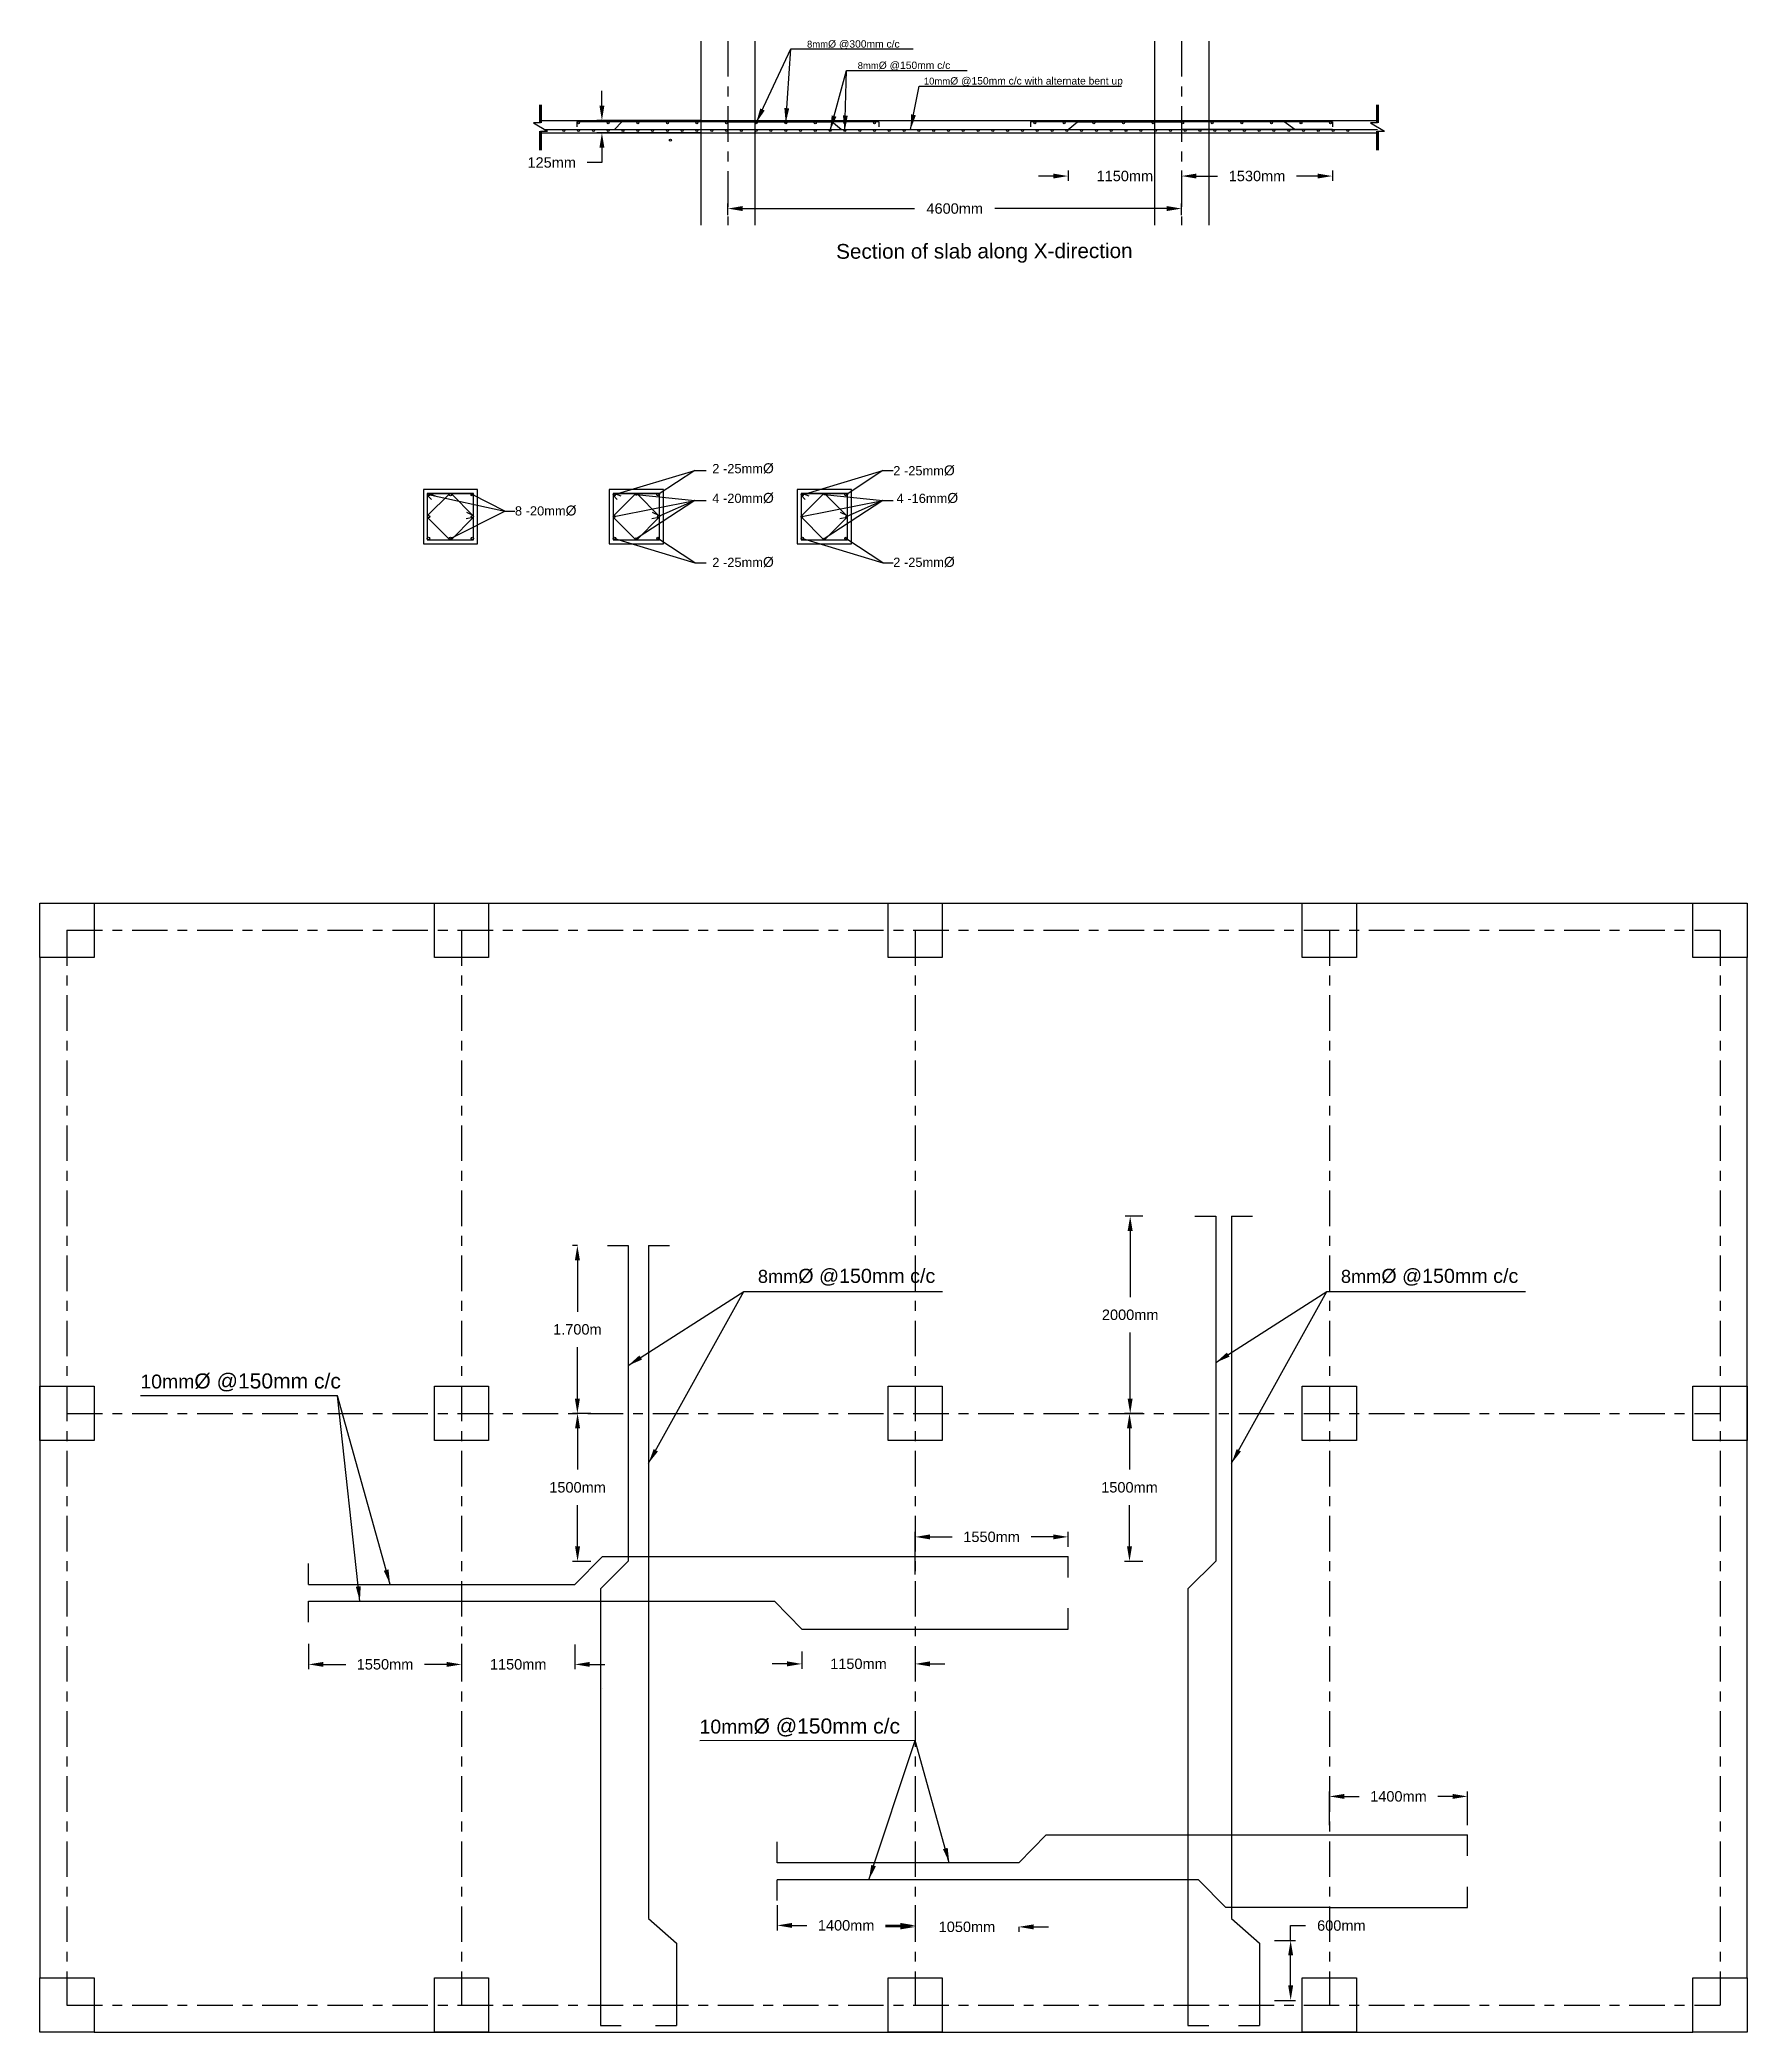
# Model space of a CAD drawing. Header units: metres. Extents: x 3 to 189, y -54 to 67.
# Drawn here: x 3.23 to 20.54, y -22.44 to -2.23 of the extents above; entities that cross this region are included whole.
import ezdxf

# ---------------------------------------------------------------- set-up
doc = ezdxf.new("R2010")
doc.units = ezdxf.units.M
doc.header["$LTSCALE"] = 0.015
doc.header["$MEASUREMENT"] = 0
doc.linetypes.add('ACAD_ISO04W100', pattern=[30, 24, -3, 0, -3])
doc.styles.get("Standard").update_dxf_attribs({"font": 'arial.ttf'})
doc.dimstyles.get("Standard").update_dxf_attribs({"dimscale": 1.005, "dimtxt": 0.105, "dimasz": 0.15, "dimexe": 0.05, "dimexo": 0.1, "dimgap": 0.125, "dimtad": 0, "dimtih": 1, "dimtoh": 1, "dimdec": 4, "dimzin": 0, "dimdsep": 46, "dimtxsty": 'Standard', "dimcen": 0.115, "dimadec": 3, "dimazin": 0, "dimtfac": 1, "dimtdec": 4, "dimtofl": 0, "dimtmove": 0, "dimatfit": 3, "dimfxl": 1, "dimfxlon": 1, "dimtolj": 1, "dimtzin": 0, "dimarcsym": 0})

msp = doc.modelspace()

# ---------------------------------------------------------------- texts
at = {"linetype": 'Continuous'}
msp.add_text('Section of slab along X-direction', height=0.15, rotation=0.15, dxfattribs=at).set_placement((11.30728, -4.45302))
at = {"linetype": 'Continuous', "attachment_point": 1}
for s, width, gutter_width, insert, char_height in [('8mm{\\H1.08333x;Ø @300mm c/c}', 1.2323518, 0.34438, (11.01137, -2.23658), 0.0688756), ('8mm{\\H1.08333x;Ø @150mm c/c}', 1.2323518, 0.34438, (11.52504, -2.45319), 0.0688756), ('10mm{\\H1.08333x;Ø @150mm c/c with alternate bent up}', 2.0610792, 0.34438, (12.19594, -2.61105), 0.0688756), ('2 -25mm{\\H1.08333x;Ø}', 0.8018124, 0.46705, (10.05053, -6.52648), 0.0934107), ('2 -25mm{\\H1.08333x;Ø}', 0.8018124, 0.46705, (11.8854, -6.54803), 0.0934107), ('4 -20mm{\\H1.08333x;Ø}', 0.8018124, 0.46705, (10.05053, -6.8272), 0.0934107), ('4 -16mm{\\H1.08333x;Ø}', 0.8018124, 0.46705, (11.91932, -6.82774), 0.0934107), ('8 -20mm{\\H1.08333x;Ø}', 0.8018124, 0.46705, (8.04977, -6.95521), 0.0934107), ('2 -25mm{\\H1.08333x;Ø}', 0.8018124, 0.46705, (10.05053, -7.4769), 0.0934107), ('2 -25mm{\\H1.08333x;Ø}', 0.8018124, 0.46705, (11.8854, -7.47642), 0.0934107), ('8mm{\\H1.08333x;Ø @150mm c/c}', 2.3598273, 0.65945, (10.51347, -14.69595), 0.1318896), ('8mm{\\H1.08333x;Ø @150mm c/c}', 2.3598273, 0.65945, (16.42482, -14.69595), 0.1318896), ('10mm{\\H1.08333x;Ø @150mm c/c}', 2.5232685, 0.70512, (4.25261, -15.75697), 0.1410243), ('10mm{\\H1.08333x;Ø @150mm c/c}', 2.5232685, 0.70512, (9.92207, -19.25646), 0.1410243)]:
    msp.add_mtext_dynamic_manual_height_columns(s, width=width, gutter_width=gutter_width, heights=[0], dxfattribs=dict(at, insert=insert, char_height=char_height))

# ---------------------------------------------------------------- blocks, each defined once
blk = doc.blocks.new('*D110')
at = {"color": 0, "linetype": 'Continuous', "lineweight": -2, "transparency": 16777216}
for p, q in [((15.915, -21.508), (15.915, -21.357)), ((15.915, -21.357), (16.065, -21.357)), ((15.752, -21.508), (15.965, -21.508)), ((15.915, -21.964), (15.915, -21.658)), ((15.752, -22.115), (15.965, -22.115))]:
    blk.add_line(p, q, dxfattribs=at)
at = {"color": 0, "linetype": 'Continuous', "transparency": 16777216}
for points in [[(15.89, -21.658), (15.94, -21.658), (15.915, -21.508)], [(15.89, -21.964), (15.94, -21.964), (15.915, -22.115)]]:
    blk.add_solid(points, dxfattribs=at)
at = {"layer": 'Defpoints', "color": 0, "linetype": 'Continuous', "transparency": 16777216}
for p in [(15.651, -21.508), (15.915, -21.508), (15.651, -22.115)]:
    blk.add_point(p, dxfattribs=at)
at = {"color": 0, "linetype": 'Continuous', "transparency": 16777216, "insert": (16.429, -21.357), "char_height": 0.1055, "attachment_point": 5}
blk.add_mtext('\\A1;600mm', dxfattribs=at)
blk = doc.blocks.new('*D120')
at = {"color": 0, "linetype": 'Continuous', "lineweight": -2, "transparency": 16777216}
for p, q in [((12.108, -17.795), (12.108, -17.365)), ((13.658, -17.514), (13.658, -17.365)), ((12.259, -17.415), (12.484, -17.415)), ((13.508, -17.415), (13.283, -17.415))]:
    blk.add_line(p, q, dxfattribs=at)
at = {"color": 0, "linetype": 'Continuous', "transparency": 16777216}
for points in [[(12.259, -17.39), (12.259, -17.44), (12.108, -17.415)], [(13.508, -17.39), (13.508, -17.44), (13.658, -17.415)]]:
    blk.add_solid(points, dxfattribs=at)
at = {"layer": 'Defpoints', "color": 0, "linetype": 'Continuous', "transparency": 16777216}
for p in [(13.658, -17.415), (13.658, -17.615), (12.108, -17.896)]:
    blk.add_point(p, dxfattribs=at)
at = {"color": 0, "linetype": 'Continuous', "transparency": 16777216, "insert": (12.883, -17.415), "char_height": 0.1055, "attachment_point": 5}
blk.add_mtext('\\A1;1550mm', dxfattribs=at)
blk = doc.blocks.new('*D111')
at = {"color": 0, "linetype": 'Continuous', "lineweight": -2, "transparency": 16777216}
for p, q in [((10.958, -18.577), (10.958, -18.753)), ((12.108, -18.577), (12.108, -18.753)), ((10.808, -18.703), (10.657, -18.703)), ((12.259, -18.703), (12.41, -18.703))]:
    blk.add_line(p, q, dxfattribs=at)
at = {"color": 0, "linetype": 'Continuous', "transparency": 16777216}
for points in [[(10.808, -18.677), (10.808, -18.728), (10.958, -18.703)], [(12.259, -18.677), (12.259, -18.728), (12.108, -18.703)]]:
    blk.add_solid(points, dxfattribs=at)
at = {"layer": 'Defpoints', "color": 0, "linetype": 'Continuous', "transparency": 16777216}
for p in [(10.958, -18.477), (12.108, -18.477), (12.108, -18.703)]:
    blk.add_point(p, dxfattribs=at)
at = {"color": 0, "linetype": 'Continuous', "transparency": 16777216, "insert": (11.533, -18.703), "char_height": 0.1055, "attachment_point": 5}
blk.add_mtext('\\A1;1150mm', dxfattribs=at)
blk = doc.blocks.new('*D112')
at = {"color": 0, "linetype": 'Continuous', "lineweight": -2, "transparency": 16777216}
for p, q in [((8.82, -16.163), (8.635, -16.163)), ((8.685, -16.313), (8.685, -16.733)), ((8.685, -17.512), (8.685, -17.092)), ((8.82, -17.663), (8.635, -17.663))]:
    blk.add_line(p, q, dxfattribs=at)
at = {"color": 0, "linetype": 'Continuous', "transparency": 16777216}
for points in [[(8.66, -16.313), (8.71, -16.313), (8.685, -16.163)], [(8.66, -17.512), (8.71, -17.512), (8.685, -17.663)]]:
    blk.add_solid(points, dxfattribs=at)
at = {"layer": 'Defpoints', "color": 0, "linetype": 'Continuous', "transparency": 16777216}
for p in [(8.921, -16.163), (8.685, -17.663), (8.921, -17.663)]:
    blk.add_point(p, dxfattribs=at)
at = {"color": 0, "linetype": 'Continuous', "transparency": 16777216, "insert": (8.685, -16.913), "char_height": 0.1055, "attachment_point": 5}
blk.add_mtext('\\A1;1500mm', dxfattribs=at)
blk = doc.blocks.new('*D113')
at = {"color": 0, "linetype": 'Continuous', "lineweight": -2, "transparency": 16777216}
for p, q in [((14.416, -16.163), (14.231, -16.163)), ((14.281, -16.313), (14.281, -16.733)), ((14.281, -17.512), (14.281, -17.092)), ((14.416, -17.663), (14.231, -17.663))]:
    blk.add_line(p, q, dxfattribs=at)
at = {"color": 0, "linetype": 'Continuous', "transparency": 16777216}
for points in [[(14.256, -16.313), (14.306, -16.313), (14.281, -16.163)], [(14.256, -17.512), (14.306, -17.512), (14.281, -17.663)]]:
    blk.add_solid(points, dxfattribs=at)
at = {"layer": 'Defpoints', "color": 0, "linetype": 'Continuous', "transparency": 16777216}
for p in [(14.517, -16.163), (14.281, -17.663), (14.517, -17.663)]:
    blk.add_point(p, dxfattribs=at)
at = {"color": 0, "linetype": 'Continuous', "transparency": 16777216, "insert": (14.281, -16.913), "char_height": 0.1055, "attachment_point": 5}
blk.add_mtext('\\A1;1500mm', dxfattribs=at)
blk = doc.blocks.new('*D114')
at = {"color": 0, "linetype": 'Continuous', "lineweight": -2, "transparency": 16777216}
for p, q in [((14.416, -14.163), (14.237, -14.163)), ((14.288, -14.313), (14.288, -14.983)), ((14.288, -16.012), (14.288, -15.342)), ((14.416, -16.163), (14.237, -16.163))]:
    blk.add_line(p, q, dxfattribs=at)
at = {"color": 0, "linetype": 'Continuous', "transparency": 16777216}
for points in [[(14.262, -14.313), (14.313, -14.313), (14.288, -14.163)], [(14.262, -16.012), (14.313, -16.012), (14.288, -16.163)]]:
    blk.add_solid(points, dxfattribs=at)
at = {"layer": 'Defpoints', "color": 0, "linetype": 'Continuous', "transparency": 16777216}
for p in [(14.288, -14.163), (14.517, -14.163), (14.517, -16.163)]:
    blk.add_point(p, dxfattribs=at)
at = {"color": 0, "linetype": 'Continuous', "transparency": 16777216, "insert": (14.288, -15.163), "char_height": 0.1055, "width": 0.27167, "attachment_point": 5}
blk.add_mtext('\\A1;2000mm', dxfattribs=at)
blk = doc.blocks.new('*D115')
at = {"color": 0, "linetype": 'Continuous', "lineweight": -2, "transparency": 16777216}
for p, q in [((8.683, -14.46), (8.633, -14.46)), ((8.683, -14.61), (8.683, -15.132)), ((8.683, -16.012), (8.683, -15.491)), ((8.683, -16.163), (8.633, -16.163))]:
    blk.add_line(p, q, dxfattribs=at)
at = {"color": 0, "linetype": 'Continuous', "transparency": 16777216}
for points in [[(8.658, -14.61), (8.709, -14.61), (8.683, -14.46)], [(8.658, -16.012), (8.709, -16.012), (8.683, -16.163)]]:
    blk.add_solid(points, dxfattribs=at)
at = {"layer": 'Defpoints', "color": 0, "linetype": 'Continuous', "transparency": 16777216}
for p in [(8.683, -14.46), (8.685, -14.46), (8.685, -16.163)]:
    blk.add_point(p, dxfattribs=at)
at = {"color": 0, "linetype": 'Continuous', "transparency": 16777216, "insert": (8.683, -15.311), "char_height": 0.1055, "attachment_point": 5}
blk.add_mtext('\\A1;1.700m', dxfattribs=at)
blk = doc.blocks.new('*D116')
at = {"color": 0, "linetype": 'Continuous', "lineweight": -2, "transparency": 16777216}
for p, q in [((5.958, -18.5), (5.958, -18.758)), ((7.508, -18.5), (7.508, -18.758)), ((6.109, -18.708), (6.334, -18.708)), ((7.358, -18.708), (7.133, -18.708))]:
    blk.add_line(p, q, dxfattribs=at)
at = {"color": 0, "linetype": 'Continuous', "transparency": 16777216}
for points in [[(6.109, -18.683), (6.109, -18.733), (5.958, -18.708)], [(7.358, -18.683), (7.358, -18.733), (7.508, -18.708)]]:
    blk.add_solid(points, dxfattribs=at)
at = {"layer": 'Defpoints', "color": 0, "linetype": 'Continuous', "transparency": 16777216}
for p in [(5.958, -18.4), (7.508, -18.4), (5.958, -18.708)]:
    blk.add_point(p, dxfattribs=at)
at = {"color": 0, "linetype": 'Continuous', "transparency": 16777216, "insert": (6.733, -18.708), "char_height": 0.1055, "attachment_point": 5}
blk.add_mtext('\\A1;1550mm', dxfattribs=at)
blk = doc.blocks.new('*D117')
at = {"color": 0, "linetype": 'Continuous', "lineweight": -2, "transparency": 16777216}
for p, q in [((10.708, -21.149), (10.708, -21.405)), ((12.108, -21.149), (12.108, -21.405)), ((10.859, -21.355), (11.009, -21.355)), ((11.958, -21.355), (11.808, -21.355))]:
    blk.add_line(p, q, dxfattribs=at)
at = {"color": 0, "linetype": 'Continuous', "transparency": 16777216}
for points in [[(10.859, -21.33), (10.859, -21.38), (10.708, -21.355)], [(11.958, -21.33), (11.958, -21.38), (12.108, -21.355)]]:
    blk.add_solid(points, dxfattribs=at)
at = {"layer": 'Defpoints', "color": 0, "linetype": 'Continuous', "transparency": 16777216}
for p in [(10.708, -21.048), (12.108, -21.048), (10.708, -21.355)]:
    blk.add_point(p, dxfattribs=at)
at = {"color": 0, "linetype": 'Continuous', "transparency": 16777216, "insert": (11.408, -21.355), "char_height": 0.1055, "attachment_point": 5}
blk.add_mtext('\\A1;1400mm', dxfattribs=at)
blk = doc.blocks.new('*D118')
at = {"color": 0, "linetype": 'Continuous', "lineweight": -2, "transparency": 16777216}
for p, q in [((11.958, -21.37), (11.807, -21.37)), ((12.108, -21.37), (12.108, -21.42)), ((13.158, -21.37), (13.158, -21.42)), ((13.309, -21.37), (13.46, -21.37))]:
    blk.add_line(p, q, dxfattribs=at)
at = {"color": 0, "linetype": 'Continuous', "transparency": 16777216}
for points in [[(11.958, -21.345), (11.958, -21.395), (12.108, -21.37)], [(13.309, -21.345), (13.309, -21.395), (13.158, -21.37)]]:
    blk.add_solid(points, dxfattribs=at)
at = {"layer": 'Defpoints', "color": 0, "linetype": 'Continuous', "transparency": 16777216}
for p in [(12.108, -21.355), (13.158, -21.355), (13.158, -21.37)]:
    blk.add_point(p, dxfattribs=at)
at = {"color": 0, "linetype": 'Continuous', "transparency": 16777216, "insert": (12.633, -21.37), "char_height": 0.1055, "attachment_point": 5}
blk.add_mtext('\\A1;1050mm', dxfattribs=at)
blk = doc.blocks.new('*D119')
at = {"color": 0, "linetype": 'Continuous', "lineweight": -2, "transparency": 16777216}
for p, q in [((7.508, -18.505), (7.508, -18.758)), ((8.658, -18.505), (8.658, -18.758)), ((7.358, -18.708), (7.207, -18.708)), ((8.809, -18.708), (8.96, -18.708))]:
    blk.add_line(p, q, dxfattribs=at)
at = {"color": 0, "linetype": 'Continuous', "transparency": 16777216}
for points in [[(7.358, -18.683), (7.358, -18.733), (7.508, -18.708)], [(8.809, -18.683), (8.809, -18.733), (8.658, -18.708)]]:
    blk.add_solid(points, dxfattribs=at)
at = {"layer": 'Defpoints', "color": 0, "linetype": 'Continuous', "transparency": 16777216}
for p in [(7.508, -18.404), (8.658, -18.404), (8.658, -18.708)]:
    blk.add_point(p, dxfattribs=at)
at = {"color": 0, "linetype": 'Continuous', "transparency": 16777216, "insert": (8.083, -18.708), "char_height": 0.1055, "attachment_point": 5}
blk.add_mtext('\\A1;1150mm', dxfattribs=at)
blk = doc.blocks.new('*D121')
at = {"color": 0, "linetype": 'Continuous', "lineweight": -2, "transparency": 16777216}
for p, q in [((16.308, -20.337), (16.308, -19.997)), ((17.708, -20.337), (17.708, -19.997)), ((16.459, -20.047), (16.609, -20.047)), ((17.558, -20.047), (17.408, -20.047))]:
    blk.add_line(p, q, dxfattribs=at)
at = {"color": 0, "linetype": 'Continuous', "transparency": 16777216}
for points in [[(16.459, -20.022), (16.459, -20.072), (16.308, -20.047)], [(17.558, -20.022), (17.558, -20.072), (17.708, -20.047)]]:
    blk.add_solid(points, dxfattribs=at)
at = {"layer": 'Defpoints', "color": 0, "linetype": 'Continuous', "transparency": 16777216}
for p in [(17.708, -20.047), (16.308, -20.438), (17.708, -20.438)]:
    blk.add_point(p, dxfattribs=at)
at = {"color": 0, "linetype": 'Continuous', "transparency": 16777216, "insert": (17.008, -20.047), "char_height": 0.1055, "attachment_point": 5}
blk.add_mtext('\\A1;1400mm', dxfattribs=at)
blk = doc.blocks.new('*D3')
at = {"color": 0, "linetype": 'Continuous', "lineweight": -2, "transparency": 16777216}
for p, q in [((13.508, -3.614), (13.357, -3.614)), ((13.659, -3.556), (13.659, -3.664)), ((14.809, -3.556), (14.809, -3.664)), ((14.96, -3.614), (15.11, -3.614))]:
    blk.add_line(p, q, dxfattribs=at)
at = {"color": 0, "linetype": 'Continuous', "transparency": 16777216}
for points in [[(13.508, -3.589), (13.508, -3.639), (13.659, -3.614)], [(14.96, -3.589), (14.96, -3.639), (14.809, -3.614)]]:
    blk.add_solid(points, dxfattribs=at)
at = {"layer": 'Defpoints', "color": 0, "linetype": 'Continuous', "transparency": 16777216}
for p in [(13.659, -3.455), (14.809, -3.455), (14.809, -3.614)]:
    blk.add_point(p, dxfattribs=at)
at = {"color": 0, "linetype": 'Continuous', "transparency": 16777216, "insert": (14.234, -3.614), "char_height": 0.1055, "attachment_point": 5}
blk.add_mtext('\\A1;1150mm', dxfattribs=at)
blk = doc.blocks.new('*D4')
at = {"color": 0, "linetype": 'Continuous', "lineweight": -2, "transparency": 16777216}
for p, q in [((14.809, -3.558), (14.809, -3.664)), ((14.96, -3.614), (15.174, -3.614)), ((16.188, -3.614), (15.973, -3.614)), ((16.339, -3.558), (16.339, -3.664))]:
    blk.add_line(p, q, dxfattribs=at)
at = {"color": 0, "linetype": 'Continuous', "transparency": 16777216}
for points in [[(14.96, -3.589), (14.96, -3.639), (14.809, -3.614)], [(16.188, -3.589), (16.188, -3.639), (16.339, -3.614)]]:
    blk.add_solid(points, dxfattribs=at)
at = {"layer": 'Defpoints', "color": 0, "linetype": 'Continuous', "transparency": 16777216}
for p in [(14.809, -3.458), (16.339, -3.458), (16.339, -3.614)]:
    blk.add_point(p, dxfattribs=at)
at = {"color": 0, "linetype": 'Continuous', "transparency": 16777216, "insert": (15.574, -3.614), "char_height": 0.1055, "attachment_point": 5}
blk.add_mtext('\\A1;1530mm', dxfattribs=at)
blk = doc.blocks.new('*D5')
at = {"color": 0, "linetype": 'Continuous', "lineweight": -2, "transparency": 16777216}
for p, q in [((10.209, -4.011), (10.209, -3.893)), ((10.36, -3.944), (12.102, -3.944)), ((14.658, -3.944), (12.916, -3.944)), ((14.809, -4.011), (14.809, -3.893))]:
    blk.add_line(p, q, dxfattribs=at)
at = {"color": 0, "linetype": 'Continuous', "transparency": 16777216}
for points in [[(10.36, -3.918), (10.36, -3.969), (10.209, -3.944)], [(14.658, -3.918), (14.658, -3.969), (14.809, -3.944)]]:
    blk.add_solid(points, dxfattribs=at)
at = {"layer": 'Defpoints', "color": 0, "linetype": 'Continuous', "transparency": 16777216}
for p in [(14.809, -3.944), (10.209, -4.111), (14.809, -4.111)]:
    blk.add_point(p, dxfattribs=at)
at = {"color": 0, "linetype": 'Continuous', "transparency": 16777216, "insert": (12.509, -3.944), "char_height": 0.1055, "attachment_point": 5}
blk.add_mtext('\\A1;4600mm', dxfattribs=at)
blk = doc.blocks.new('*D6')
at = {"color": 0, "linetype": 'Continuous', "lineweight": -2, "transparency": 16777216}
for p, q in [((8.932, -2.9), (8.932, -2.749)), ((9.937, -3.051), (8.882, -3.051)), ((9.937, -3.176), (8.882, -3.176)), ((8.932, -3.326), (8.932, -3.477)), ((8.932, -3.477), (8.781, -3.477))]:
    blk.add_line(p, q, dxfattribs=at)
at = {"color": 0, "linetype": 'Continuous', "transparency": 16777216}
for points in [[(8.907, -2.9), (8.957, -2.9), (8.932, -3.051)], [(8.907, -3.326), (8.957, -3.326), (8.932, -3.176)]]:
    blk.add_solid(points, dxfattribs=at)
at = {"layer": 'Defpoints', "color": 0, "linetype": 'Continuous', "transparency": 16777216}
for p in [(8.932, -3.176), (15.511, -3.051), (15.511, -3.176)]:
    blk.add_point(p, dxfattribs=at)
at = {"color": 0, "linetype": 'Continuous', "transparency": 16777216, "insert": (8.423, -3.477), "char_height": 0.1055, "attachment_point": 5}
blk.add_mtext('\\A1;125mm', dxfattribs=at)

# ---------------------------------------------------------------- dimensions: what is measured, and where the dimension line sits
at = {"linetype": 'Continuous'}
for base, p1, p2, text, picture, middle in [((8.93191, -3.17551), (15.5109, -3.05051), (15.5109, -3.17551), '125mm', '*D6', (8.42254, -3.47701)), ((14.28751, -14.16254), (14.51672, -16.16254), (14.51672, -14.16254), '2000mm', '*D114', (14.28751, -15.16254)), ((8.68345, -14.45953), (8.68495, -16.16254), (8.68495, -14.45953), '1.700m', '*D115', (8.68345, -15.31103)), ((8.68495, -17.66254), (8.92067, -16.16254), (8.92067, -17.66254), '1500mm', '*D112', (8.68495, -16.91254)), ((14.281, -17.66254), (14.51672, -16.16254), (14.51672, -17.66254), '1500mm', '*D113', (14.281, -16.91254)), ((15.91472, -21.50758), (15.651, -22.11487), (15.651, -21.50758), '600mm', '*D110', (16.42935, -21.35683))]:
    dim = msp.add_linear_dim(base=base, p1=p1, p2=p2, angle=90, text=text, dimstyle='Standard', override={"dimpost": 'm'}, dxfattribs=at)
    dim.commit()
    dim.dimension.update_dxf_attribs({"geometry": picture, "text_midpoint": middle})
for base, p1, p2, text, picture, middle in [((14.80885, -3.61365), (13.65885, -3.45546), (14.80885, -3.45546), '1150mm', '*D3', (14.23385, -3.61365)), ((16.33885, -3.61365), (14.80885, -3.45764), (16.33885, -3.45764), '1530mm', '*D4', (15.57385, -3.61365)), ((14.80885, -3.94359), (10.20885, -4.11104), (14.80885, -4.11104), '4600mm', '*D5', (12.50885, -3.94359)), ((13.6583, -17.41498), (12.1083, -17.89595), (13.6583, -17.61456), '1550mm', '*D120', (12.8833, -17.41498)), ((5.9583, -18.70765), (7.5083, -18.39992), (5.9583, -18.39992), '1550mm', '*D116', (6.7333, -18.70765)), ((8.6583, -18.70765), (7.5083, -18.40405), (8.6583, -18.40405), '1150mm', '*D119', (8.0833, -18.70765)), ((12.1083, -18.70258), (10.9583, -18.47654), (12.1083, -18.47654), '1150mm', '*D111', (11.5333, -18.70258)), ((17.7083, -20.04688), (16.3083, -20.4377), (17.7083, -20.4377), '1400mm', '*D121', (17.0083, -20.04688)), ((10.7083, -21.355), (12.1083, -21.04841), (10.7083, -21.04841), '1400mm', '*D117', (11.4083, -21.355)), ((13.1583, -21.36994), (12.1083, -21.355), (13.1583, -21.355), '1050mm', '*D118', (12.6333, -21.36994))]:
    dim = msp.add_linear_dim(base=base, p1=p1, p2=p2, text=text, dimstyle='Standard', override={"dimpost": 'm'}, dxfattribs=at)
    dim.commit()
    dim.dimension.update_dxf_attribs({"geometry": picture, "text_midpoint": middle})

# ---------------------------------------------------------------- hatches: boundary and pattern name
at = {"linetype": 'ACAD_ISO04W100', "lineweight": 100}
h = msp.add_hatch(color=256, dxfattribs=at)
h.dxf.hatch_style = 1
h.paths.add_polyline_path([(8.53563, -3.15051, 1), (8.55563, -3.15051, 1)])
h.paths.add_polyline_path([(8.68563, -3.15051, 1), (8.70563, -3.15051, 1)])
h.paths.add_polyline_path([(8.85563, -3.15051, 1), (8.83563, -3.15051, 1)])
h.paths.add_polyline_path([(8.98563, -3.15051, 1), (9.00563, -3.15051, 1)])
h.paths.add_polyline_path([(9.13563, -3.15051, 1), (9.15563, -3.15051, 1)])
h.paths.add_polyline_path([(9.30563, -3.15051, 1), (9.28563, -3.15051, 1)])
h.paths.add_polyline_path([(9.45563, -3.15051, 1), (9.43563, -3.15051, 1)])
h.paths.add_polyline_path([(9.60563, -3.15051, 1), (9.58563, -3.15051, 1)])
h.paths.add_polyline_path([(9.73563, -3.15051, 1), (9.75563, -3.15051, 1)])
h.paths.add_polyline_path([(9.88563, -3.15051, 1), (9.90563, -3.15051, 1)])
h.paths.add_polyline_path([(10.03563, -3.15051, 1), (10.05563, -3.15051, 1)])
h.paths.add_polyline_path([(10.20563, -3.15051, 1), (10.18563, -3.15051, 1)])
h.paths.add_polyline_path([(10.33563, -3.15051, 1), (10.35563, -3.15051, 1)])
h.paths.add_polyline_path([(10.48563, -3.15051, 1), (10.50563, -3.15051, 1)])
h.paths.add_polyline_path([(10.63563, -3.15051, 1), (10.65563, -3.15051, 1)])
h.paths.add_polyline_path([(10.78563, -3.15051, 1), (10.80563, -3.15051, 1)])
h.paths.add_polyline_path([(10.95563, -3.15051, 1), (10.93563, -3.15051, 1)])
h.paths.add_polyline_path([(11.08563, -3.15051, 1), (11.10563, -3.15051, 1)])
h.paths.add_polyline_path([(11.25563, -3.15051, 1), (11.23563, -3.15051, 1)])
h.paths.add_polyline_path([(11.38563, -3.15051, 1), (11.40563, -3.15051, 1)])
h.paths.add_polyline_path([(11.53563, -3.15051, 1), (11.55563, -3.15051, 1)])
h.paths.add_polyline_path([(11.68563, -3.15051, 1), (11.70563, -3.15051, 1)])
h.paths.add_polyline_path([(11.85563, -3.15051, 1), (11.83563, -3.15051, 1)])
h.paths.add_polyline_path([(11.98563, -3.15051, 1), (12.00563, -3.15051, 1)])
h.paths.add_polyline_path([(12.15563, -3.15051, 1), (12.13563, -3.15051, 1)])
h.paths.add_polyline_path([(12.28563, -3.15051, 1), (12.30563, -3.15051, 1)])
h.paths.add_polyline_path([(12.43563, -3.15051, 1), (12.45563, -3.15051, 1)])
h.paths.add_polyline_path([(12.60563, -3.15051, 1), (12.58563, -3.15051, 1)])
h.paths.add_polyline_path([(12.75563, -3.15051, 1), (12.73563, -3.15051, 1)])
h.paths.add_polyline_path([(12.88563, -3.15051, 1), (12.90563, -3.15051, 1)])
h.paths.add_polyline_path([(13.03563, -3.15051, 1), (13.05563, -3.15051, 1)])
h.paths.add_polyline_path([(13.20563, -3.15051, 1), (13.18563, -3.15051, 1)])
h.paths.add_polyline_path([(13.33563, -3.15051, 1), (13.35563, -3.15051, 1)])
h.paths.add_polyline_path([(13.48563, -3.15051, 1), (13.50563, -3.15051, 1)])
h.paths.add_polyline_path([(13.65563, -3.15051, 1), (13.63563, -3.15051, 1)])
h.paths.add_polyline_path([(13.78563, -3.15051, 1), (13.80563, -3.15051, 1)])
h.paths.add_polyline_path([(13.95563, -3.15051, 1), (13.93563, -3.15051, 1)])
h.paths.add_polyline_path([(14.08563, -3.15051, 1), (14.10563, -3.15051, 1)])
h.paths.add_polyline_path([(14.25563, -3.15051, 1), (14.23563, -3.15051, 1)])
h.paths.add_polyline_path([(14.40563, -3.15051, 1), (14.38563, -3.15051, 1)])
h.paths.add_polyline_path([(14.55563, -3.15051, 1), (14.53563, -3.15051, 1)])
h.paths.add_polyline_path([(14.70563, -3.15051, 1), (14.68563, -3.15051, 1)])
h.paths.add_polyline_path([(14.85563, -3.15051, 1), (14.83563, -3.15051, 1)])
h.paths.add_polyline_path([(14.98563, -3.15051, 1), (15.00563, -3.15051, 1)])
h.paths.add_polyline_path([(15.13563, -3.15051, 1), (15.15563, -3.15051, 1)])
h.paths.add_polyline_path([(15.28563, -3.15051, 1), (15.30563, -3.15051, 1)])
h.paths.add_polyline_path([(15.45563, -3.15051, 1), (15.43563, -3.15051, 1)])
h.paths.add_polyline_path([(15.60563, -3.15051, 1), (15.58563, -3.15051, 1)])
h.paths.add_polyline_path([(15.75563, -3.15051, 1), (15.73563, -3.15051, 1)])
h.paths.add_polyline_path([(15.90563, -3.15051, 1), (15.88563, -3.15051, 1)])
h.paths.add_polyline_path([(16.03563, -3.15051, 1), (16.05563, -3.15051, 1)])
h.paths.add_polyline_path([(16.20563, -3.15051, 1), (16.18563, -3.15051, 1)])
h.paths.add_polyline_path([(16.35563, -3.15051, 1), (16.33563, -3.15051, 1)])
h.paths.add_polyline_path([(16.48563, -3.15051, 1), (16.50563, -3.15051, 1)])
h.paths.add_polyline_path([(16.32996, -3.07551, 1), (16.30996, -3.07551, 1)])
h.paths.add_polyline_path([(16.02996, -3.07551, 1), (16.00996, -3.07551, 1)])
h.paths.add_polyline_path([(15.72996, -3.07551, 1), (15.70996, -3.07551, 1)])
h.paths.add_polyline_path([(15.40996, -3.07551, 1), (15.42996, -3.07551, 1)])
h.paths.add_polyline_path([(15.12996, -3.07551, 1), (15.10996, -3.07551, 1)])
h.paths.add_polyline_path([(14.80996, -3.07551, 1), (14.82996, -3.07551, 1)])
h.paths.add_polyline_path([(14.50996, -3.07551, 1), (14.52996, -3.07551, 1)])
h.paths.add_polyline_path([(14.20996, -3.07551, 1), (14.22996, -3.07551, 1)])
h.paths.add_polyline_path([(13.92996, -3.07551, 1), (13.90996, -3.07551, 1)])
h.paths.add_polyline_path([(13.62996, -3.07551, 1), (13.60996, -3.07551, 1)])
h.paths.add_polyline_path([(13.30996, -3.07551, 1), (13.32996, -3.07551, 1)])
h.paths.add_polyline_path([(11.70563, -3.07551, 1), (11.68563, -3.07551, 1)])
h.paths.add_polyline_path([(11.40563, -3.07551, 1), (11.38563, -3.07551, 1)])
h.paths.add_polyline_path([(11.08563, -3.07551, 1), (11.10563, -3.07551, 1)])
h.paths.add_polyline_path([(10.78563, -3.07551, 1), (10.80563, -3.07551, 1)])
h.paths.add_polyline_path([(10.48563, -3.07551, 1), (10.50563, -3.07551, 1)])
h.paths.add_polyline_path([(10.20563, -3.07551, 1), (10.18563, -3.07551, 1)])
h.paths.add_polyline_path([(9.90563, -3.07551, 1), (9.88563, -3.07551, 1)])
h.paths.add_polyline_path([(9.60563, -3.07551, 1), (9.58563, -3.07551, 1)])
h.paths.add_polyline_path([(9.30563, -3.07551, 1), (9.28563, -3.07551, 1)])
h.paths.add_polyline_path([(8.98563, -3.07551, 1), (9.00563, -3.07551, 1)])
h.paths.add_polyline_path([(8.70563, -3.07551, 1), (8.68563, -3.07551, 1)])
at = {"ltscale": 0.01}
h = msp.add_hatch(color=256, dxfattribs=at)
h.dxf.hatch_style = 1
h.paths.add_polyline_path([(7.16233, -6.84467, 1), (7.18733, -6.84467, 1)])
h.paths.add_polyline_path([(7.38383, -6.84467, 1), (7.40883, -6.84467, 1)])
h.paths.add_polyline_path([(7.62935, -6.84467, 1), (7.60435, -6.84467, 1)])
h.paths.add_polyline_path([(7.62893, -7.0598), (7.62626, -7.05712, 0.61544192), (7.60633, -7.06717, 0.3854178), (7.6176, -7.07961), (7.62374, -7.07867, 0.30053553), (7.63133, -7.06717, 0.15896214)])
h.paths.add_polyline_path([(7.1872, -7.06717, 1), (7.1622, -7.06717, 1)])
h.paths.add_polyline_path([(7.16133, -7.286), (7.16133, -7.29335, 0.86105715), (7.18578, -7.28967, 0.86105715)])
h.paths.add_polyline_path([(7.38383, -7.28967, 1), (7.40883, -7.28967, 1)])
h.paths.add_polyline_path([(7.60594, -7.28967, 1), (7.63094, -7.28967, 1)])
h = msp.add_hatch(color=256, dxfattribs=at)
h.dxf.hatch_style = 1
h.paths.add_polyline_path([(9.04614, -6.84467, 1), (9.07114, -6.84467, 1)])
h.paths.add_polyline_path([(9.2828, -6.83217), (9.27773, -6.83217, 0.34092311), (9.27027, -6.84185, 1), (9.29027, -6.84185, 0.34092311)])
h.paths.add_polyline_path([(9.51488, -6.84467, 1), (9.48988, -6.84467, 1)])
h.paths.add_polyline_path([(9.51511, -7.06809, 1), (9.49511, -7.06809, 0.57878088), (9.51015, -7.07673), (9.51375, -7.07313, 0.1329016)])
h.paths.add_polyline_path([(9.04527, -7.06717, 1), (9.06527, -7.06717, 1)])
h.paths.add_polyline_path([(9.0723, -7.28869, 1), (9.0473, -7.28869, 1)])
h.paths.add_polyline_path([(9.27027, -7.29217, 1), (9.29027, -7.29217, 1)])
h.paths.add_polyline_path([(9.48749, -7.28884, 1), (9.51249, -7.28884, 1)])
h = msp.add_hatch(color=256, dxfattribs=at)
h.dxf.hatch_style = 1
h.paths.add_polyline_path([(10.97081, -6.8337), (10.96742, -6.83245, 0.47688792), (10.95232, -6.84467, 1), (10.97732, -6.84467, 0.27440482)])
h.paths.add_polyline_path([(11.19216, -6.83497), (11.1913, -6.8341, 0.64067998), (11.17809, -6.84017, 1), (11.19409, -6.84017, 0.17914646)])
h.paths.add_polyline_path([(11.42074, -6.84467, 1), (11.39574, -6.84467, 1)])
h.paths.add_polyline_path([(11.42109, -7.07048), (11.42109, -7.06541, 0.85044062), (11.4055, -7.06795, 0.85044062)])
h.paths.add_polyline_path([(10.95446, -7.06095), (10.95257, -7.06284, 0.15531129), (10.9511, -7.06746, 1), (10.9671, -7.06746, 0.60954919)])
h.paths.add_polyline_path([(10.95215, -7.28924, 1), (10.97715, -7.28924, 1)])
h.paths.add_polyline_path([(11.17809, -7.29424, 0.37653922), (11.18505, -7.30217), (11.18713, -7.30217, 0.13790987), (11.19111, -7.30047), (11.19229, -7.29929, 0.17253534), (11.19409, -7.29424, 1)])
h.paths.add_polyline_path([(11.42012, -7.28948, 1), (11.39512, -7.28948, 1)])

# ---------------------------------------------------------------- linework, layer by layer
at = {"linetype": 'Continuous'}
for p, q in [((9.93385, -2.24551), (9.93385, -4.11104)), ((10.48385, -2.24551), (10.48385, -4.11104)), ((14.53385, -2.24551), (14.53385, -4.11104)), ((15.08385, -2.24551), (15.08385, -4.11104)), ((8.30954, -3.0759), (8.2386, -3.0759)), ((8.2386, -3.0759), (8.38151, -3.16041)), ((8.30954, -3.16041), (8.38151, -3.16041)), ((16.79526, -3.0759), (16.72432, -3.0759)), ((16.72432, -3.0759), (16.86723, -3.16041)), ((16.79526, -3.16041), (16.86723, -3.16041)), ((3.7833, -10.98754), (19.9933, -10.98754)), ((3.2333, -11.53754), (3.2333, -21.88754)), ((20.5433, -21.88754), (20.5433, -11.53754)), ((14.94384, -14.16254), (15.15488, -14.16254)), ((15.15488, -14.16254), (15.15488, -17.66254)), ((15.31598, -14.16254), (15.31598, -21.28454)), ((15.31598, -14.16254), (15.52703, -14.16254)), ((8.98694, -14.45953), (9.19799, -14.45953)), ((9.19799, -14.45953), (9.19799, -17.66254)), ((9.40463, -14.45953), (9.40463, -21.28454)), ((9.40463, -14.45953), (9.61567, -14.45953)), ((5.9583, -17.89656), (5.9583, -17.68556)), ((8.6583, -17.89656), (8.9363, -17.61456)), ((9.19799, -17.66254), (8.91632, -17.94062)), ((8.9363, -17.61456), (13.6583, -17.61456)), ((13.6583, -17.82556), (13.6583, -17.61456)), ((15.15488, -17.66254), (14.87321, -17.94062)), ((5.9583, -17.89656), (8.6583, -17.89656)), ((8.91632, -17.94062), (8.91632, -22.3713)), ((14.87321, -17.94062), (14.87321, -22.3713)), ((5.9583, -18.06837), (10.6803, -18.06837)), ((5.9583, -18.27937), (5.9583, -18.06837)), ((10.6803, -18.06837), (10.9583, -18.35037)), ((13.6583, -18.35037), (13.6583, -18.13937)), ((10.9583, -18.35037), (13.6583, -18.35037)), ((8.9363, -18.95272), (8.9363, -18.95272)), ((10.7083, -20.7197), (10.7083, -20.5087)), ((13.1583, -20.7197), (13.4363, -20.4377)), ((13.4363, -20.4377), (17.7083, -20.4377)), ((17.7083, -20.6487), (17.7083, -20.4377)), ((13.1583, -20.7197), (10.7083, -20.7197)), ((10.7083, -21.10251), (10.7083, -20.89151)), ((14.9803, -20.89151), (10.7083, -20.89151)), ((14.9803, -20.89151), (15.2583, -21.17351)), ((17.7083, -21.17351), (17.7083, -20.96251)), ((16.3083, -21.17351), (15.2583, -21.17351)), ((16.3083, -21.17351), (17.7083, -21.17351)), ((9.40463, -21.28454), (9.68663, -21.53443)), ((15.31598, -21.28454), (15.59798, -21.53443)), ((9.68663, -21.53443), (9.68648, -22.3713)), ((15.59798, -21.53443), (15.59784, -22.3713)), ((8.91632, -22.3713), (9.12737, -22.3713)), ((9.47544, -22.3713), (9.68648, -22.3713)), ((14.87321, -22.3713), (15.08426, -22.3713)), ((15.38679, -22.3713), (15.59784, -22.3713)), ((3.7833, -22.43754), (19.9933, -22.43754))]:
    msp.add_line(p, q, dxfattribs=at)
at = {"linetype": 'ACAD_ISO04W100'}
for p, q in [((10.20885, -2.24551), (10.20885, -4.11104)), ((10.20885, -2.24551), (10.20885, -3.17551)), ((14.80885, -2.24551), (14.80885, -4.11104)), ((3.5083, -11.26254), (20.2683, -11.26254)), ((3.5083, -11.26254), (3.5083, -22.16254)), ((7.5083, -11.26254), (7.5083, -22.16254)), ((12.1083, -11.26254), (12.1083, -22.16254)), ((16.3083, -11.26254), (16.3083, -22.16254)), ((20.2683, -11.26254), (20.2683, -22.16254)), ((3.5083, -16.16254), (20.2683, -16.16254)), ((3.5083, -22.16254), (20.2683, -22.16254))]:
    msp.add_line(p, q, dxfattribs=at)
at = {"linetype": 'Continuous', "lineweight": 100}
for p, q in [((8.30954, -2.89131), (8.30954, -3.0759)), ((16.79526, -2.89131), (16.79526, -3.0759)), ((8.30954, -3.16041), (8.30954, -3.35155)), ((16.79526, -3.16041), (16.79526, -3.35155))]:
    msp.add_line(p, q, dxfattribs=at)
for p, q in [((8.30954, -3.05051), (16.79526, -3.05051)), ((8.30954, -3.17551), (16.79526, -3.17551)), ((8.34785, -3.14051), (16.79526, -3.14051)), ((10.20885, -3.06551), (8.67885, -3.06551)), ((8.67885, -3.06551), (8.67885, -3.11513)), ((9.05885, -3.14051), (9.13229, -3.06551)), ((10.20885, -3.06551), (11.26327, -3.06551)), ((11.73885, -3.06551), (11.26327, -3.06551)), ((11.35885, -3.14051), (11.26327, -3.06551)), ((11.73885, -3.06551), (11.73885, -3.11513)), ((13.75264, -3.06551), (13.27885, -3.06551)), ((13.27885, -3.06551), (13.27885, -3.11513)), ((13.65885, -3.14051), (13.75264, -3.06551)), ((13.75264, -3.06551), (14.80885, -3.06551)), ((16.33885, -3.06551), (14.80885, -3.06551)), ((16.33885, -3.14051), (14.80885, -3.14051)), ((15.95885, -3.14051), (15.84984, -3.06551)), ((16.33885, -3.06551), (16.33885, -3.11513)), ((7.16133, -6.83217), (7.63133, -6.83217)), ((9.04527, -6.83217), (9.51527, -6.83217)), ((10.95109, -6.83217), (11.42109, -6.83217))]:
    msp.add_line(p, q)
at = {"ltscale": 0.01}
for p, q in [((9.05864, -6.84467), (9.87502, -6.5988)), ((9.87502, -6.5988), (9.50238, -6.84467)), ((9.87502, -6.5988), (9.98771, -6.5988)), ((10.96349, -6.84522), (11.77986, -6.59934)), ((11.77986, -6.59934), (11.40722, -6.84522)), ((11.77986, -6.59934), (11.8854, -6.59934)), ((7.39075, -6.83217), (7.16133, -7.05903)), ((7.16133, -6.84901), (7.20437, -6.89512)), ((7.17483, -6.84467), (7.9464, -7.01302)), ((7.17727, -6.83217), (7.24032, -6.8555)), ((7.63133, -7.06222), (7.40253, -6.83217)), ((7.9464, -7.01302), (7.61685, -6.84467)), ((9.00527, -6.79217), (9.00527, -7.34217)), ((9.04527, -6.83217), (9.51527, -6.83217)), ((9.2754, -6.83217), (9.04527, -7.0629)), ((9.04527, -6.84924), (9.08796, -6.89512)), ((9.06086, -6.83217), (9.12391, -6.8555)), ((9.28027, -6.84185), (9.87502, -6.90337)), ((9.51375, -7.06222), (9.28495, -6.83217)), ((9.51527, -7.30217), (9.51527, -6.83217)), ((11.18265, -6.83217), (10.95109, -7.06432)), ((10.95109, -6.84924), (10.99379, -6.89512)), ((10.96668, -6.83217), (11.02973, -6.8555)), ((11.18511, -6.84239), (11.77986, -6.90391)), ((11.41957, -7.06222), (11.18937, -6.83217)), ((11.46109, -7.34217), (11.46109, -6.79217)), ((7.39633, -7.28967), (7.9464, -7.01302)), ((7.62527, -7.05612), (7.56149, -7.02655)), ((7.9464, -7.01302), (8.04835, -7.01302)), ((9.04527, -7.07169), (9.27608, -7.30217)), ((9.05527, -7.06717), (9.87502, -6.90337)), ((9.87502, -6.90337), (9.28027, -7.29217)), ((9.50768, -7.05612), (9.44391, -7.02655)), ((9.87502, -6.90337), (9.50511, -7.06809)), ((9.87502, -6.90337), (9.98771, -6.90337)), ((10.95109, -7.0708), (11.18269, -7.30217)), ((10.96011, -7.06772), (11.77986, -6.90391)), ((11.77986, -6.90391), (11.18511, -7.29272)), ((11.4135, -7.05612), (11.34973, -7.02655)), ((11.77986, -6.90391), (11.40996, -7.06863)), ((11.77986, -6.90391), (11.8854, -6.90391)), ((7.16133, -7.07475), (7.38933, -7.30217)), ((7.40441, -7.30217), (7.63133, -7.07313)), ((7.62622, -7.07829), (7.55639, -7.08898)), ((9.28456, -7.30217), (9.51375, -7.07313)), ((9.50863, -7.07829), (9.43881, -7.08898)), ((11.1894, -7.30217), (11.41957, -7.07313)), ((11.41446, -7.07829), (11.34463, -7.08898)), ((7.39633, -7.30217), (7.39633, -7.30217)), ((9.0598, -7.28869), (9.87502, -7.53507)), ((9.87502, -7.53507), (9.49999, -7.28884)), ((10.96465, -7.28924), (11.77986, -7.53561)), ((11.77986, -7.53561), (11.40483, -7.28938)), ((9.87502, -7.53507), (9.98771, -7.53507)), ((11.77986, -7.53561), (11.8854, -7.53561))]:
    msp.add_line(p, q, dxfattribs=at)
for points in [[(7.12133, -7.34217), (7.67133, -7.34217), (7.67133, -6.79217), (7.12133, -6.79217)], [(7.16133, -7.30217), (7.63133, -7.30217), (7.63133, -6.83217), (7.16133, -6.83217)], [(9.00527, -7.34217), (9.55527, -7.34217), (9.55527, -6.79217), (9.00527, -6.79217)], [(9.04527, -7.30217), (9.51527, -7.30217), (9.51527, -6.83217), (9.04527, -6.83217)], [(10.91109, -7.34217), (11.46109, -7.34217), (11.46109, -6.79217), (10.91109, -6.79217)], [(10.95109, -7.30217), (11.42109, -7.30217), (11.42109, -6.83217), (10.95109, -6.83217)]]:
    msp.add_lwpolyline(points, close=True)
at = {"linetype": 'Continuous'}
for points in [[(3.2333, -10.98754), (3.7833, -10.98754), (3.7833, -11.53754), (3.2333, -11.53754)], [(7.2333, -10.98754), (7.7833, -10.98754), (7.7833, -11.53754), (7.2333, -11.53754)], [(11.8333, -10.98754), (12.3833, -10.98754), (12.3833, -11.53754), (11.8333, -11.53754)], [(16.0333, -10.98754), (16.5833, -10.98754), (16.5833, -11.53754), (16.0333, -11.53754)], [(19.9933, -10.98754), (20.5433, -10.98754), (20.5433, -11.53754), (19.9933, -11.53754)], [(3.2333, -15.88754), (3.7833, -15.88754), (3.7833, -16.43754), (3.2333, -16.43754)], [(7.2333, -15.88754), (7.7833, -15.88754), (7.7833, -16.43754), (7.2333, -16.43754)], [(11.8333, -15.88754), (12.3833, -15.88754), (12.3833, -16.43754), (11.8333, -16.43754)], [(16.0333, -15.88754), (16.5833, -15.88754), (16.5833, -16.43754), (16.0333, -16.43754)], [(19.9933, -15.88754), (20.5433, -15.88754), (20.5433, -16.43754), (19.9933, -16.43754)], [(3.2333, -21.88754), (3.7833, -21.88754), (3.7833, -22.43754), (3.2333, -22.43754)], [(7.2333, -21.88754), (7.7833, -21.88754), (7.7833, -22.43754), (7.2333, -22.43754)], [(11.8333, -21.88754), (12.3833, -21.88754), (12.3833, -22.43754), (11.8333, -22.43754)], [(16.0333, -21.88754), (16.5833, -21.88754), (16.5833, -22.43754), (16.0333, -22.43754)], [(19.9933, -21.88754), (20.5433, -21.88754), (20.5433, -22.43754), (19.9933, -22.43754)]]:
    msp.add_lwpolyline(points, close=True, dxfattribs=at)
for centre in [(8.54563, -3.15051), (8.69563, -3.07551), (8.69563, -3.15051), (8.84563, -3.15051), (8.99563, -3.07551), (8.99563, -3.15051), (9.14563, -3.15051), (9.29563, -3.07551), (9.29563, -3.15051), (9.44563, -3.15051), (9.59563, -3.07551), (9.59563, -3.15051), (9.74563, -3.15051), (9.89563, -3.07551), (9.89563, -3.15051), (10.04563, -3.15051), (10.19563, -3.07551), (10.19563, -3.15051), (10.34563, -3.15051), (10.49563, -3.07551), (10.49563, -3.15051), (10.64563, -3.15051), (10.79563, -3.07551), (10.79563, -3.15051), (10.94563, -3.15051), (11.09563, -3.07551), (11.09563, -3.15051), (11.24563, -3.15051), (11.39563, -3.07551), (11.39563, -3.15051), (11.54563, -3.15051), (11.69563, -3.07551), (11.69563, -3.15051), (11.84563, -3.15051), (11.99563, -3.15051), (12.14563, -3.15051), (12.29563, -3.15051), (12.44563, -3.15051), (12.59563, -3.15051), (12.74563, -3.15051), (12.89563, -3.15051), (13.04563, -3.15051), (13.19563, -3.15051), (13.31996, -3.07551), (13.34563, -3.15051), (13.49563, -3.15051), (13.61996, -3.07551), (13.64563, -3.15051), (13.79563, -3.15051), (13.91996, -3.07551), (13.94563, -3.15051), (14.09563, -3.15051), (14.21996, -3.07551), (14.24563, -3.15051), (14.39563, -3.15051), (14.51996, -3.07551), (14.54563, -3.15051), (14.69563, -3.15051), (14.81996, -3.07551), (14.84563, -3.15051), (14.99563, -3.15051), (15.11996, -3.07551), (15.14563, -3.15051), (15.29563, -3.15051), (15.41996, -3.07551), (15.44563, -3.15051), (15.59563, -3.15051), (15.71996, -3.07551), (15.74563, -3.15051), (15.89563, -3.15051), (16.01996, -3.07551), (16.04563, -3.15051), (16.19563, -3.15051), (16.31996, -3.07551), (16.34563, -3.15051), (16.49563, -3.15051), (9.6259, -3.24925)]:
    msp.add_circle(centre, 0.01, dxfattribs=at)
at = {"ltscale": 0.01}
for centre, radius in [((7.17483, -6.84467), 0.0125), ((7.39633, -6.84467), 0.0125), ((7.61685, -6.84467), 0.0125), ((9.05864, -6.84467), 0.0125), ((9.28027, -6.84185), 0.01), ((9.50238, -6.84467), 0.0125), ((10.96482, -6.84467), 0.0125), ((11.18609, -6.84017), 0.008), ((11.40824, -6.84467), 0.0125), ((7.1747, -7.06717), 0.0125), ((7.61883, -7.06717), 0.0125), ((9.05527, -7.06717), 0.01), ((9.50511, -7.06809), 0.01), ((10.9591, -7.06746), 0.008), ((11.4135, -7.06795), 0.008), ((7.17328, -7.28967), 0.0125), ((7.39633, -7.28967), 0.0125), ((7.61844, -7.28967), 0.0125), ((9.0598, -7.28869), 0.0125), ((9.28027, -7.29217), 0.01), ((9.49999, -7.28884), 0.0125), ((10.96465, -7.28924), 0.0125), ((11.18609, -7.29424), 0.008), ((11.40762, -7.28948), 0.0125)]:
    msp.add_circle(centre, radius, dxfattribs=at)

msp.set_redraw_order([(e.dxf.handle, doc.entitydb.next_handle()) for e in msp.query("TEXT MTEXT ATTDEF DIMENSION ARC_DIMENSION")])  # texts and dimensions are drawn at this point

# ---------------------------------------------------------------- leaders
at = {"linetype": 'Continuous'}
for points in [[(10.49563, -3.07551), (10.8479, -2.32524), (12.08899, -2.32524)], [(10.79563, -3.07551), (10.8479, -2.32524)], [(11.24563, -3.15051), (11.41266, -2.54369), (12.63629, -2.54369)], [(11.39563, -3.15051), (11.41266, -2.54369)], [(12.06186, -3.14051), (12.14764, -2.70155), (14.19992, -2.70155)], [(9.19799, -15.67699), (10.37134, -14.92574)], [(9.40463, -16.66877), (10.37134, -14.92574), (12.38389, -14.92574)], [(15.15488, -15.64783), (16.28269, -14.92574)], [(15.31598, -16.66877), (16.28269, -14.92574), (18.29524, -14.92574)], [(6.78486, -17.89656), (6.25149, -15.98391), (4.25419, -15.98391)], [(6.47816, -18.06837), (6.25149, -15.98391)], [(12.45432, -20.7197), (12.1083, -19.47887), (9.92365, -19.48158)], [(11.63895, -20.89151), (12.1083, -19.47887)]]:
    msp.add_leader(points, dimstyle='Standard', override={"dimgap": 0.125, "dimtad": 0}, dxfattribs=at)

doc.saveas('drawing.dxf')
